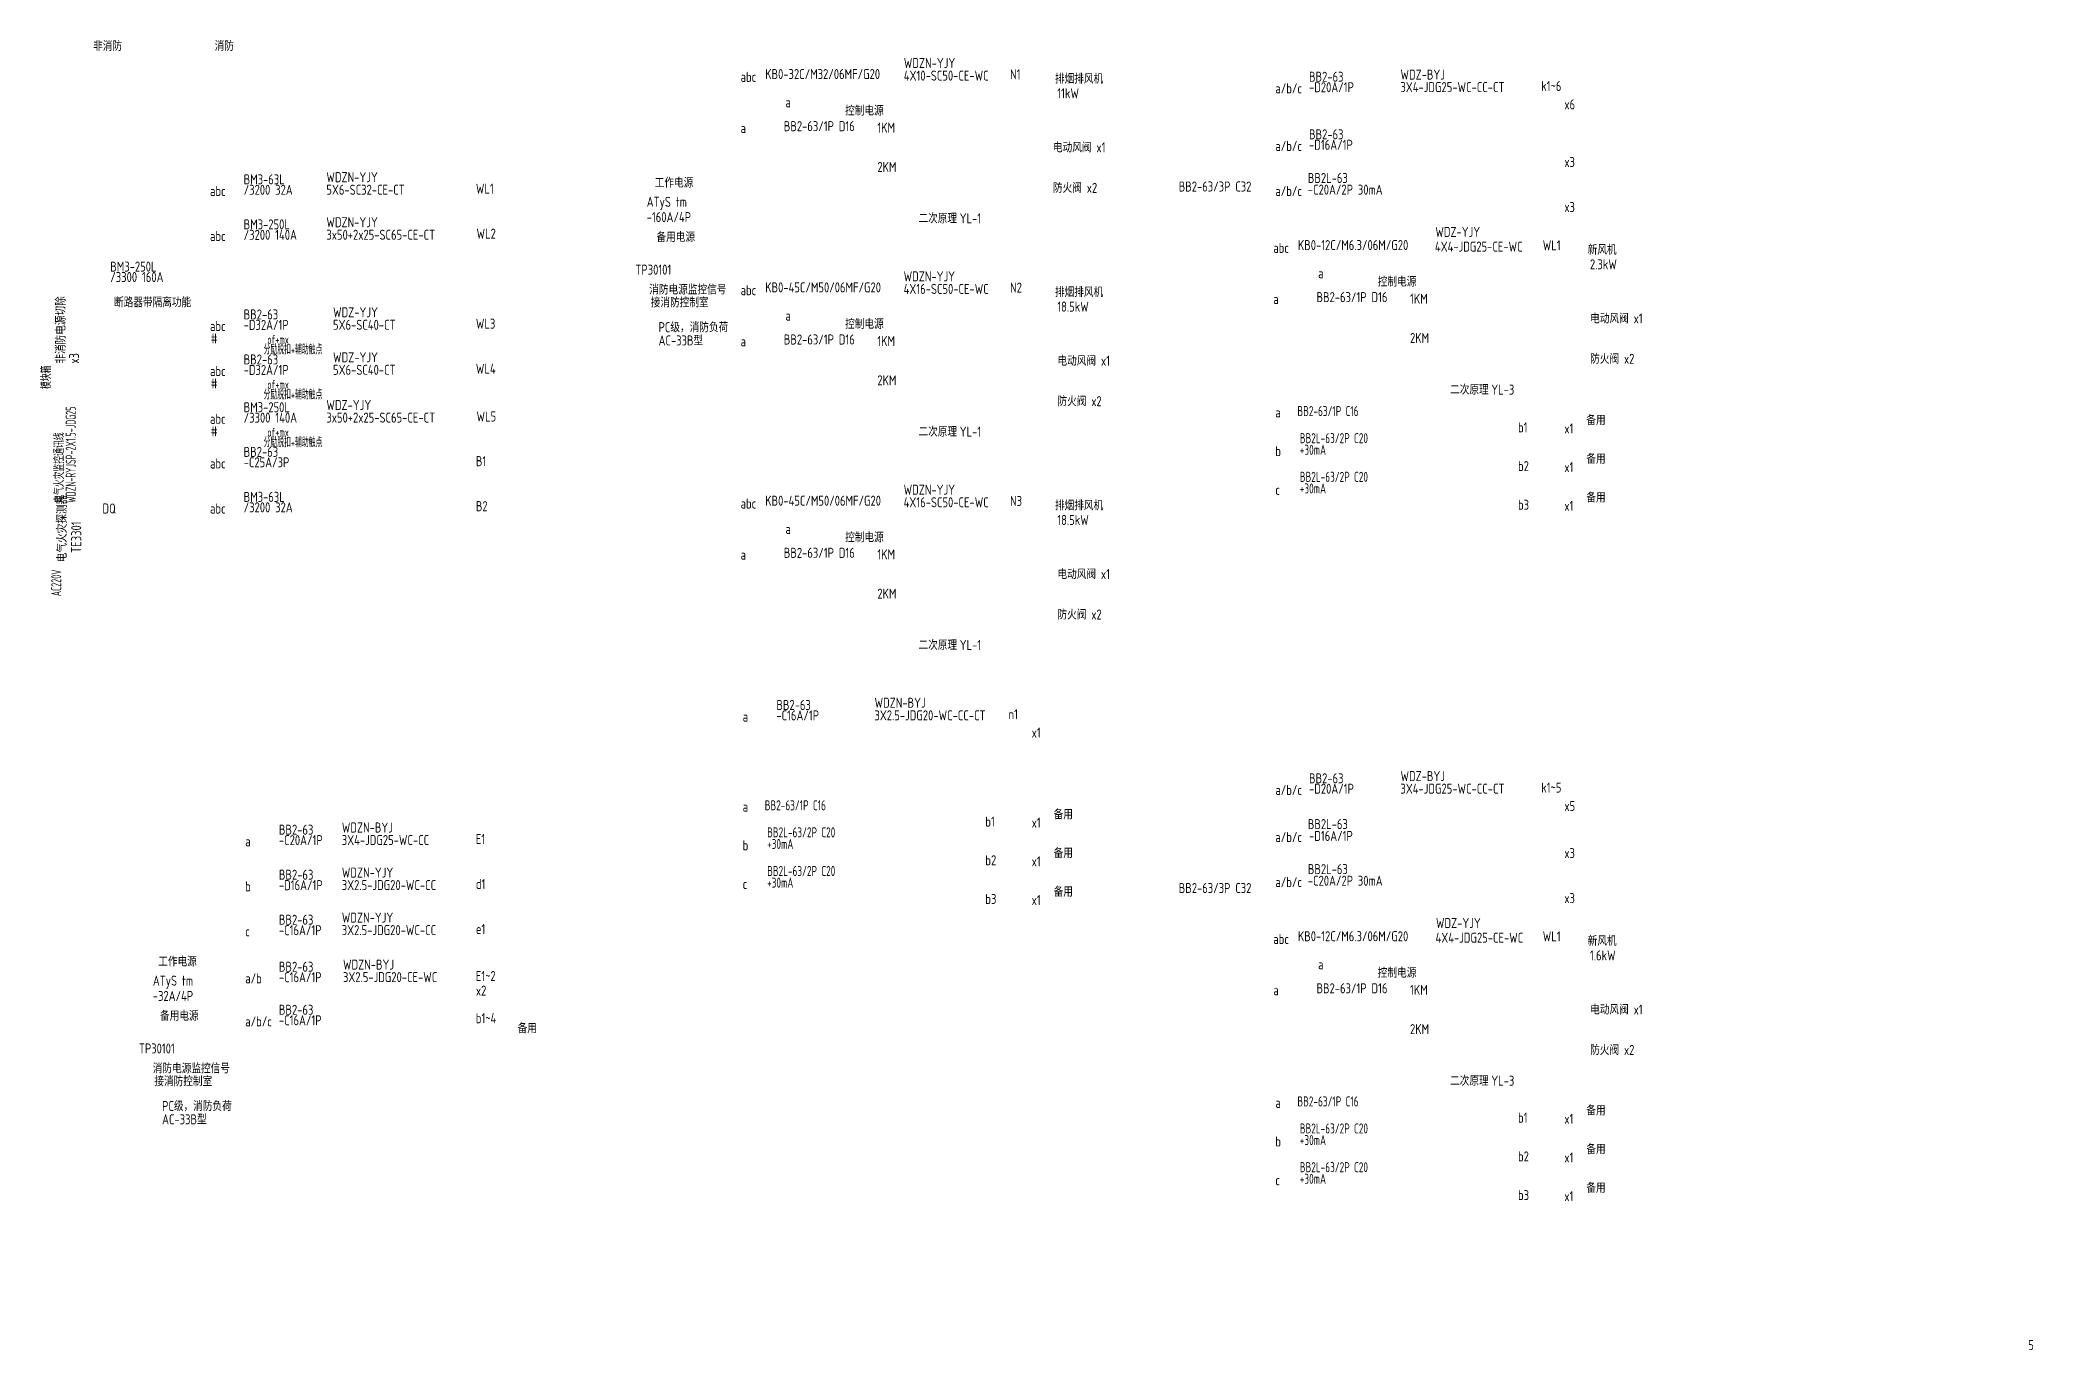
# Model space of a CAD drawing. Extents: x 2350667 to 3185789, y 309667 to 706270.
# Drawn here: x 2794956 to 2874358, y 583973 to 636174 of the extents above; entities that cross this region are included whole.
import ezdxf

# ---------------------------------------------------------------- set-up
doc = ezdxf.new("R2010")
doc.units = 0
doc.header["$LTSCALE"] = 1000
doc.layers.add('SIG_TEXT', color=7, linetype='Continuous')
doc.layers.add('WIRE', color=3, linetype='Continuous')
doc.styles.add('HZTXT', font='tssdeng.shx', dxfattribs={"width": 0.7, "bigfont": 'tssdchn.shx'})

msp = doc.modelspace()

# ---------------------------------------------------------------- texts
at = {"layer": 'SIG_TEXT', "color": 0, "style": 'HZTXT'}
for s, height, width, p in [('非消防', 400, 0.8, (2797079, 635732)), ('消防', 400, 0.8, (2801918, 635732)), ('WDZN-YJY', 400, 0.8, (2829372, 635050)), ('abc', 400, 0.8, (2822870, 634500)), ('KB0-32C/M32/06MF/G20', 400, 0.8, (2823851, 634611)), ('4X10-SC50-CE-WC', 400, 0.8, (2829372, 634550)), ('N1', 400, 0.8, (2833604, 634602)), ('排烟排风机', 400, 0.8, (2835393, 634428)), ('a/b/c', 400, 0.8, (2844171, 634040)), ('-D20A/1P', 400, 0.8, (2845514, 634088)), ('BB2-63', 400, 0.8, (2845514, 634504)), ('3X4-JDG25-WC-CC-CT', 400, 0.8, (2849155, 634091)), ('WDZ-BYJ', 400, 0.8, (2849156, 634591)), ('11kW', 400, 0.8, (2835484, 633845)), ('x6', 400, 0.8, (2855683, 633403)), ('BB2-63/1P D16', 400, 0.8, (2824592, 632536)), ('控制电源', 400, 0.8, (2827034, 633156)), ('1KM', 400, 0.8, (2828318, 632473)), ('a', 400, 0.8, (2822870, 632459)), ('电动风阀 x1', 400, 0.8, (2835313, 631690)), ('a/b/c', 400, 0.8, (2844171, 631746)), ('-D16A/1P', 400, 0.8, (2845514, 631794)), ('BB2-63', 400, 0.8, (2845514, 632210)), ('2KM', 400, 0.8, (2828318, 630909)), ('x3', 400, 0.8, (2855683, 631108)), ('BM3-63L', 400, 0.8, (2803075, 630416)), ('WDZN-YJY', 400, 0.8, (2806369, 630503)), ('工作电源', 400, 0.8, (2819451, 630285)), ('防火阀 x2', 400, 0.8, (2835313, 630079)), ('BB2-63/3P C32', 400, 0.8, (2840323, 630131, 0)), ('BB2L-63', 400, 0.8, (2845466, 630471)), ('abc', 400, 0.8, (2801733, 629952)), ('/3200 32A', 400, 0.8, (2803075, 630000)), ('5X6-SC32-CE-CT', 400, 0.8, (2806369, 630003)), ('ATyS tm', 400, 0.8, (2819130, 629521)), ('a/b/c', 400, 0.8, (2844171, 629952)), ('-C20A/2P 30mA', 400, 0.8, (2845466, 630007)), ('x3', 400, 0.8, (2855683, 629315)), ('BM3-250L', 400, 0.8, (2803075, 628622)), ('WDZN-YJY', 400, 0.8, (2806369, 628709)), ('-160A/4P', 400, 0.8, (2819130, 628912)), ('二次原理', 400, 0.8, (2829957, 628864)), ('YL-1', 400, 0.8, (2831597, 628864)), ('abc', 400, 0.8, (2801733, 628158)), ('/3200 140A', 400, 0.8, (2803075, 628206)), ('3x50+2x25-SC65-CE-CT', 400, 0.8, (2806369, 628209)), ('备用电源', 400, 0.8, (2819520, 628120)), ('abc', 400, 0.8, (2844089, 627687)), ('KB0-12C/M6.3/06M/G20', 400, 0.8, (2845070, 627798)), ('4X4-JDG25-CE-WC', 400, 0.8, (2850528, 627737)), ('WDZ-YJY', 400, 0.8, (2850544, 628322)), ('WL1', 400, 0.8, (2854823, 627789)), ('BM3-250L', 400, 0.8, (2797762, 626942)), ('新风机', 400, 0.8, (2856613, 627616)), ('2.3kW', 400, 0.8, (2856703, 627032)), ('/3300 160A', 400, 0.8, (2797762, 626526)), ('TP30101', 400, 0.8, (2818678, 626819)), ('KB0-45C/M50/06MF/G20', 400, 0.8, (2823851, 626112)), ('WDZN-YJY', 400, 0.8, (2829364, 626551)), ('N2', 400, 0.8, (2833604, 626103)), ('控制电源', 400, 0.8, (2848253, 626343)), ('断路器带隔离功能', 400, 0.8, (2797910, 625521)), ('消防电源监控信号', 400, 0.8, (2819232, 626028)), ('接消防控制室', 400, 0.8, (2819292, 625515)), ('abc', 400, 0.8, (2822870, 626001)), ('4X16-SC50-CE-WC', 400, 0.8, (2829364, 626051)), ('排烟排风机', 400, 0.8, (2835393, 625929)), ('18.5kW', 400, 0.8, (2835484, 625346)), ('a', 400, 0.8, (2844089, 625646)), ('BB2-63/1P D16', 400, 0.8, (2845811, 625724)), ('1KM', 400, 0.8, (2849537, 625660)), ('abc', 400, 0.8, (2801733, 624571)), ('-D32A/1P', 400, 0.8, (2803075, 624619)), ('BB2-63', 400, 0.8, (2803075, 625035)), ('WDZ-YJY', 400, 0.8, (2806635, 625122)), ('5X6-SC40-CT', 400, 0.8, (2806634, 624622)), ('PC级，消防负荷', 400, 0.8, (2819602, 624527)), ('控制电源', 400, 0.8, (2827034, 624657)), ('电动风阀 x1', 400, 0.8, (2856712, 624877)), ('#', 400, 0.8, (2801765, 624074)), ('#', 400, 0.8, (2801765, 624074)), ('of+mx', 350, 0.6, (2804018, 624061)), ('AC-33B型', 400, 0.8, (2819602, 623998)), ('a', 400, 0.8, (2822870, 623960)), ('BB2-63/1P D16', 400, 0.8, (2824592, 624037)), ('1KM', 400, 0.8, (2828318, 623974)), ('2KM', 400, 0.8, (2849537, 624096)), ('BB2-63', 400, 0.8, (2803075, 623241)), ('分励脱扣+辅助触点', 350, 0.6, (2803868, 623646)), ('WDZ-YJY', 400, 0.8, (2806635, 623328)), ('电动风阀 x1', 400, 0.8, (2835493, 623191)), ('防火阀 x2', 400, 0.8, (2856712, 623267)), ('abc', 400, 0.8, (2801733, 622778)), ('#', 400, 0.8, (2801765, 622281)), ('-D32A/1P', 400, 0.8, (2803075, 622825)), ('of+mx', 350, 0.6, (2804018, 622267)), ('5X6-SC40-CT', 400, 0.8, (2806634, 622828)), ('2KM', 400, 0.8, (2828318, 622410)), ('BM3-250L', 400, 0.8, (2803075, 621339)), ('分励脱扣+辅助触点', 350, 0.6, (2803868, 621852)), ('WDZ-YJY', 400, 0.8, (2806369, 621426)), ('防火阀 x2', 400, 0.8, (2835493, 621580)), ('二次原理', 400, 0.8, (2851134, 622040)), ('YL-3', 400, 0.8, (2852774, 622040)), ('abc', 400, 0.8, (2801733, 620876)), ('/3300 140A', 400, 0.8, (2803075, 620923)), ('3x50+2x25-SC65-CE-CT', 400, 0.8, (2806369, 620926)), ('a', 400, 0.8, (2844171, 621129)), ('b1', 400, 0.8, (2853838, 620534)), ('备用', 400, 0.8, (2856560, 620824)), ('#', 400, 0.8, (2801765, 620379)), ('分励脱扣+辅助触点', 350, 0.6, (2803868, 619950)), ('of+mx', 350, 0.6, (2804018, 620365)), ('二次原理', 400, 0.8, (2829957, 620365)), ('YL-1', 400, 0.8, (2831597, 620365)), ('x1', 400, 0.8, (2855683, 620491)), ('abc', 400, 0.8, (2801733, 619097)), ('-C25A/3P', 400, 0.8, (2803075, 619145)), ('BB2-63', 400, 0.8, (2803075, 619560)), ('b', 400, 0.8, (2844171, 619588)), ('b2', 400, 0.8, (2853838, 618993)), ('x1', 400, 0.8, (2855683, 618950)), ('备用', 400, 0.8, (2856560, 619283)), ('/3200 32A', 400, 0.8, (2803075, 617351)), ('BM3-63L', 400, 0.8, (2803075, 617767)), ('abc', 400, 0.8, (2822870, 617502)), ('KB0-45C/M50/06MF/G20', 400, 0.8, (2823851, 617613)), ('WDZN-YJY', 400, 0.8, (2829364, 618052)), ('4X16-SC50-CE-WC', 400, 0.8, (2829364, 617552)), ('N3', 400, 0.8, (2833604, 617604)), ('排烟排风机', 400, 0.8, (2835393, 617430)), ('c', 400, 0.8, (2844171, 618046)), ('b3', 400, 0.8, (2853838, 617452)), ('x1', 400, 0.8, (2855683, 617409)), ('备用', 400, 0.8, (2856560, 617741)), ('DQ', 400, 0.8, (2797449, 617303, 0)), ('abc', 400, 0.8, (2801733, 617303)), ('18.5kW', 400, 0.8, (2835484, 616847)), ('控制电源', 400, 0.8, (2827034, 616158)), ('a', 400, 0.8, (2822870, 615461)), ('BB2-63/1P D16', 400, 0.8, (2824592, 615538)), ('1KM', 400, 0.8, (2828318, 615475)), ('电动风阀 x1', 400, 0.8, (2835493, 614692)), ('2KM', 400, 0.8, (2828318, 613911)), ('防火阀 x2', 400, 0.8, (2835493, 613081)), ('二次原理', 400, 0.8, (2829957, 611866)), ('YL-1', 400, 0.8, (2831597, 611866)), ('BB2-63', 400, 0.8, (2824295, 609476)), ('WDZN-BYJ', 400, 0.8, (2828205, 609563)), ('a', 400, 0.8, (2822952, 609013)), ('-C16A/1P', 400, 0.8, (2824295, 609060)), ('3X2.5-JDG20-WC-CC-CT', 400, 0.8, (2828204, 609063)), ('x1', 400, 0.8, (2834464, 608375)), ('BB2-63', 400, 0.8, (2845514, 606555)), ('WDZ-BYJ', 400, 0.8, (2849156, 606642)), ('a/b/c', 400, 0.8, (2844171, 606091)), ('-D20A/1P', 400, 0.8, (2845514, 606139)), ('3X4-JDG25-WC-CC-CT', 400, 0.8, (2849155, 606142)), ('x5', 400, 0.8, (2855683, 605454)), ('a', 400, 0.8, (2822952, 605425)), ('b1', 400, 0.8, (2832619, 604831)), ('x1', 400, 0.8, (2834464, 604788)), ('备用', 400, 0.8, (2835341, 605120)), ('BB2L-63', 400, 0.8, (2845466, 604730)), ('a', 400, 0.8, (2803137, 604043)), ('-C20A/1P', 400, 0.8, (2804479, 604091)), ('BB2-63', 400, 0.8, (2804479, 604507)), ('WDZN-BYJ', 400, 0.8, (2806985, 604594)), ('3X4-JDG25-WC-CC', 400, 0.8, (2806985, 604094)), ('b', 400, 0.8, (2822952, 603884)), ('a/b/c', 400, 0.8, (2844171, 604212)), ('-D16A/1P', 400, 0.8, (2845514, 604259)), ('b2', 400, 0.8, (2832619, 603289)), ('x1', 400, 0.8, (2834464, 603246)), ('备用', 400, 0.8, (2835341, 603579)), ('x3', 400, 0.8, (2855683, 603574)), ('-D16A/1P', 400, 0.8, (2804479, 602297)), ('BB2-63', 400, 0.8, (2804479, 602713)), ('WDZN-YJY', 400, 0.8, (2806985, 602800)), ('3X2.5-JDG20-WC-CC', 400, 0.8, (2806985, 602300)), ('a/b/c', 400, 0.8, (2844171, 602418)), ('-C20A/2P 30mA', 400, 0.8, (2845466, 602473)), ('BB2L-63', 400, 0.8, (2845466, 602936)), ('b', 400, 0.8, (2803137, 602249)), ('c', 400, 0.8, (2822952, 602343)), ('b3', 400, 0.8, (2832619, 601748)), ('x1', 400, 0.8, (2834464, 601705)), ('备用', 400, 0.8, (2835341, 602038)), ('BB2-63/3P C32', 400, 0.8, (2840323, 602182, 0)), ('x3', 400, 0.8, (2855683, 601780)), ('BB2-63', 400, 0.8, (2804479, 600919)), ('WDZN-YJY', 400, 0.8, (2806985, 601006)), ('WDZ-YJY', 400, 0.8, (2850569, 600788)), ('c', 400, 0.8, (2803137, 600456)), ('-C16A/1P', 400, 0.8, (2804479, 600503)), ('3X2.5-JDG20-WC-CC', 400, 0.8, (2806985, 600506)), ('abc', 400, 0.8, (2844089, 600152)), ('KB0-12C/M6.3/06M/G20', 400, 0.8, (2845070, 600264)), ('4X4-JDG25-CE-WC', 400, 0.8, (2850553, 600203)), ('WL1', 400, 0.8, (2854823, 600255)), ('新风机', 400, 0.8, (2856613, 600081)), ('工作电源', 400, 0.8, (2799674, 599257)), ('WDZN-BYJ', 400, 0.8, (2807031, 599134)), ('1.6kW', 400, 0.8, (2856703, 599498)), ('ATyS tm', 400, 0.8, (2799457, 598493)), ('a/b', 400, 0.8, (2803137, 598583)), ('-C16A/1P', 400, 0.8, (2804479, 598631)), ('BB2-63', 400, 0.8, (2804479, 599047)), ('3X2.5-JDG20-CE-WC', 400, 0.8, (2807031, 598634)), ('控制电源', 400, 0.8, (2848253, 598809)), ('-32A/4P', 400, 0.8, (2799457, 597884)), ('a', 400, 0.8, (2844089, 598112)), ('BB2-63/1P D16', 400, 0.8, (2845811, 598189)), ('1KM', 400, 0.8, (2849537, 598126)), ('备用电源', 400, 0.8, (2799743, 597092)), ('a/b/c', 400, 0.8, (2803137, 596868)), ('-C16A/1P', 400, 0.8, (2804479, 596916)), ('BB2-63', 400, 0.8, (2804479, 597332)), ('b1~4', 400, 0.8, (2812325, 596997)), ('电动风阀 x1', 400, 0.8, (2856712, 597343)), ('备用', 400, 0.8, (2813987, 596599)), ('2KM', 400, 0.8, (2849537, 596562)), ('TP30101', 400, 0.8, (2798901, 595790)), ('防火阀 x2', 400, 0.8, (2856712, 595732)), ('消防电源监控信号', 400, 0.8, (2799455, 595000)), ('接消防控制室', 400, 0.8, (2799516, 594487)), ('二次原理', 400, 0.8, (2851134, 594506)), ('YL-3', 400, 0.8, (2852774, 594506)), ('PC级，消防负荷', 400, 0.8, (2799825, 593499)), ('AC-33B型', 400, 0.8, (2799825, 592970)), ('a', 400, 0.8, (2844171, 593626)), ('b1', 400, 0.8, (2853838, 593032)), ('x1', 400, 0.8, (2855683, 592989)), ('备用', 400, 0.8, (2856560, 593322)), ('b', 400, 0.8, (2844171, 592085)), ('b2', 400, 0.8, (2853838, 591491)), ('x1', 400, 0.8, (2855683, 591447)), ('备用', 400, 0.8, (2856560, 591780)), ('c', 400, 0.8, (2844171, 590544)), ('b3', 400, 0.8, (2853838, 589949)), ('x1', 400, 0.8, (2855683, 589906)), ('备用', 400, 0.8, (2856560, 590239)), ('5', 400, 0.8, (2874164, 583973))]:
    msp.add_text(s, height=height, dxfattribs=dict(at, width=width)).set_placement(p)
at = {"layer": 'SIG_TEXT', "style": 'HZTXT'}
for s, width, p in [('k1~6', 0.8, (2854763, 634134)), ('WL1', 0.8, (2812325, 630046)), ('WL2', 0.8, (2812350, 628252)), ('WL3', 0.8, (2812325, 624665)), ('WL4', 0.8, (2812325, 622871)), ('WL5', 0.8, (2812350, 620969)), ('BB2-63/1P C16', 0.7, (2845051, 621184)), ('BB2L-63/2P C20', 0.7, (2845147, 620106)), ('B1', 0.8, (2812325, 619190)), ('+30mA', 0.7, (2845147, 619642)), ('BB2L-63/2P C20', 0.7, (2845147, 618565)), ('B2', 0.8, (2812325, 617397)), ('+30mA', 0.7, (2845147, 618101)), ('n1', 0.8, (2833544, 609106)), ('BB2-63/1P C16', 0.7, (2823832, 605480)), ('k1~5', 0.8, (2854763, 606185)), ('E1', 0.8, (2812325, 604136)), ('+30mA', 0.7, (2823927, 603939)), ('BB2L-63/2P C20', 0.7, (2823927, 604402)), ('d1', 0.8, (2812325, 602343)), ('+30mA', 0.7, (2823927, 602397)), ('BB2L-63/2P C20', 0.7, (2823927, 602861)), ('e1', 0.8, (2812325, 600549)), ('E1~2', 0.8, (2812325, 598677)), ('x2', 0.8, (2812325, 598095)), ('BB2-63/1P C16', 0.7, (2845051, 593681)), ('+30mA', 0.7, (2845147, 592140)), ('BB2L-63/2P C20', 0.7, (2845147, 592604)), ('+30mA', 0.7, (2845147, 590598)), ('BB2L-63/2P C20', 0.7, (2845147, 591062))]:
    msp.add_text(s, height=400, dxfattribs=dict(at, width=width)).set_placement(p)
at = {"layer": 'SIG_TEXT', "color": 0, "style": 'HZTXT'}
for s, width, p in [('非消防电源切除', 0.8, (2795983, 623273, 0)), ('x3', 0.8, (2796519, 623273, 0)), ('模块箱', 0.6, (2795400, 622261, 0)), ('WDZN-RYJSP-2X1.5-JDG25', 0.6, (2796387, 617728, 0)), ('电气火灾监控通讯线', 0.6, (2795919, 617728, 0)), ('电气火灾探测器 ', 0.8, (2796034, 615362, 0)), ('TE3301 ', 0.8, (2796604, 615738, 0)), ('AC220V', 0.6, (2795807, 614008, 0))]:
    msp.add_text(s, height=400, rotation=90, dxfattribs=dict(at, width=width)).set_placement(p)
at = {"layer": 'WIRE', "style": 'HZTXT', "width": 0.8}
for p in [(2824656, 633486), (2845876, 626673), (2824656, 624987), (2824656, 616488), (2845876, 599139)]:
    msp.add_text('a', height=400, dxfattribs=at).set_placement(p)

doc.saveas('drawing.dxf')
